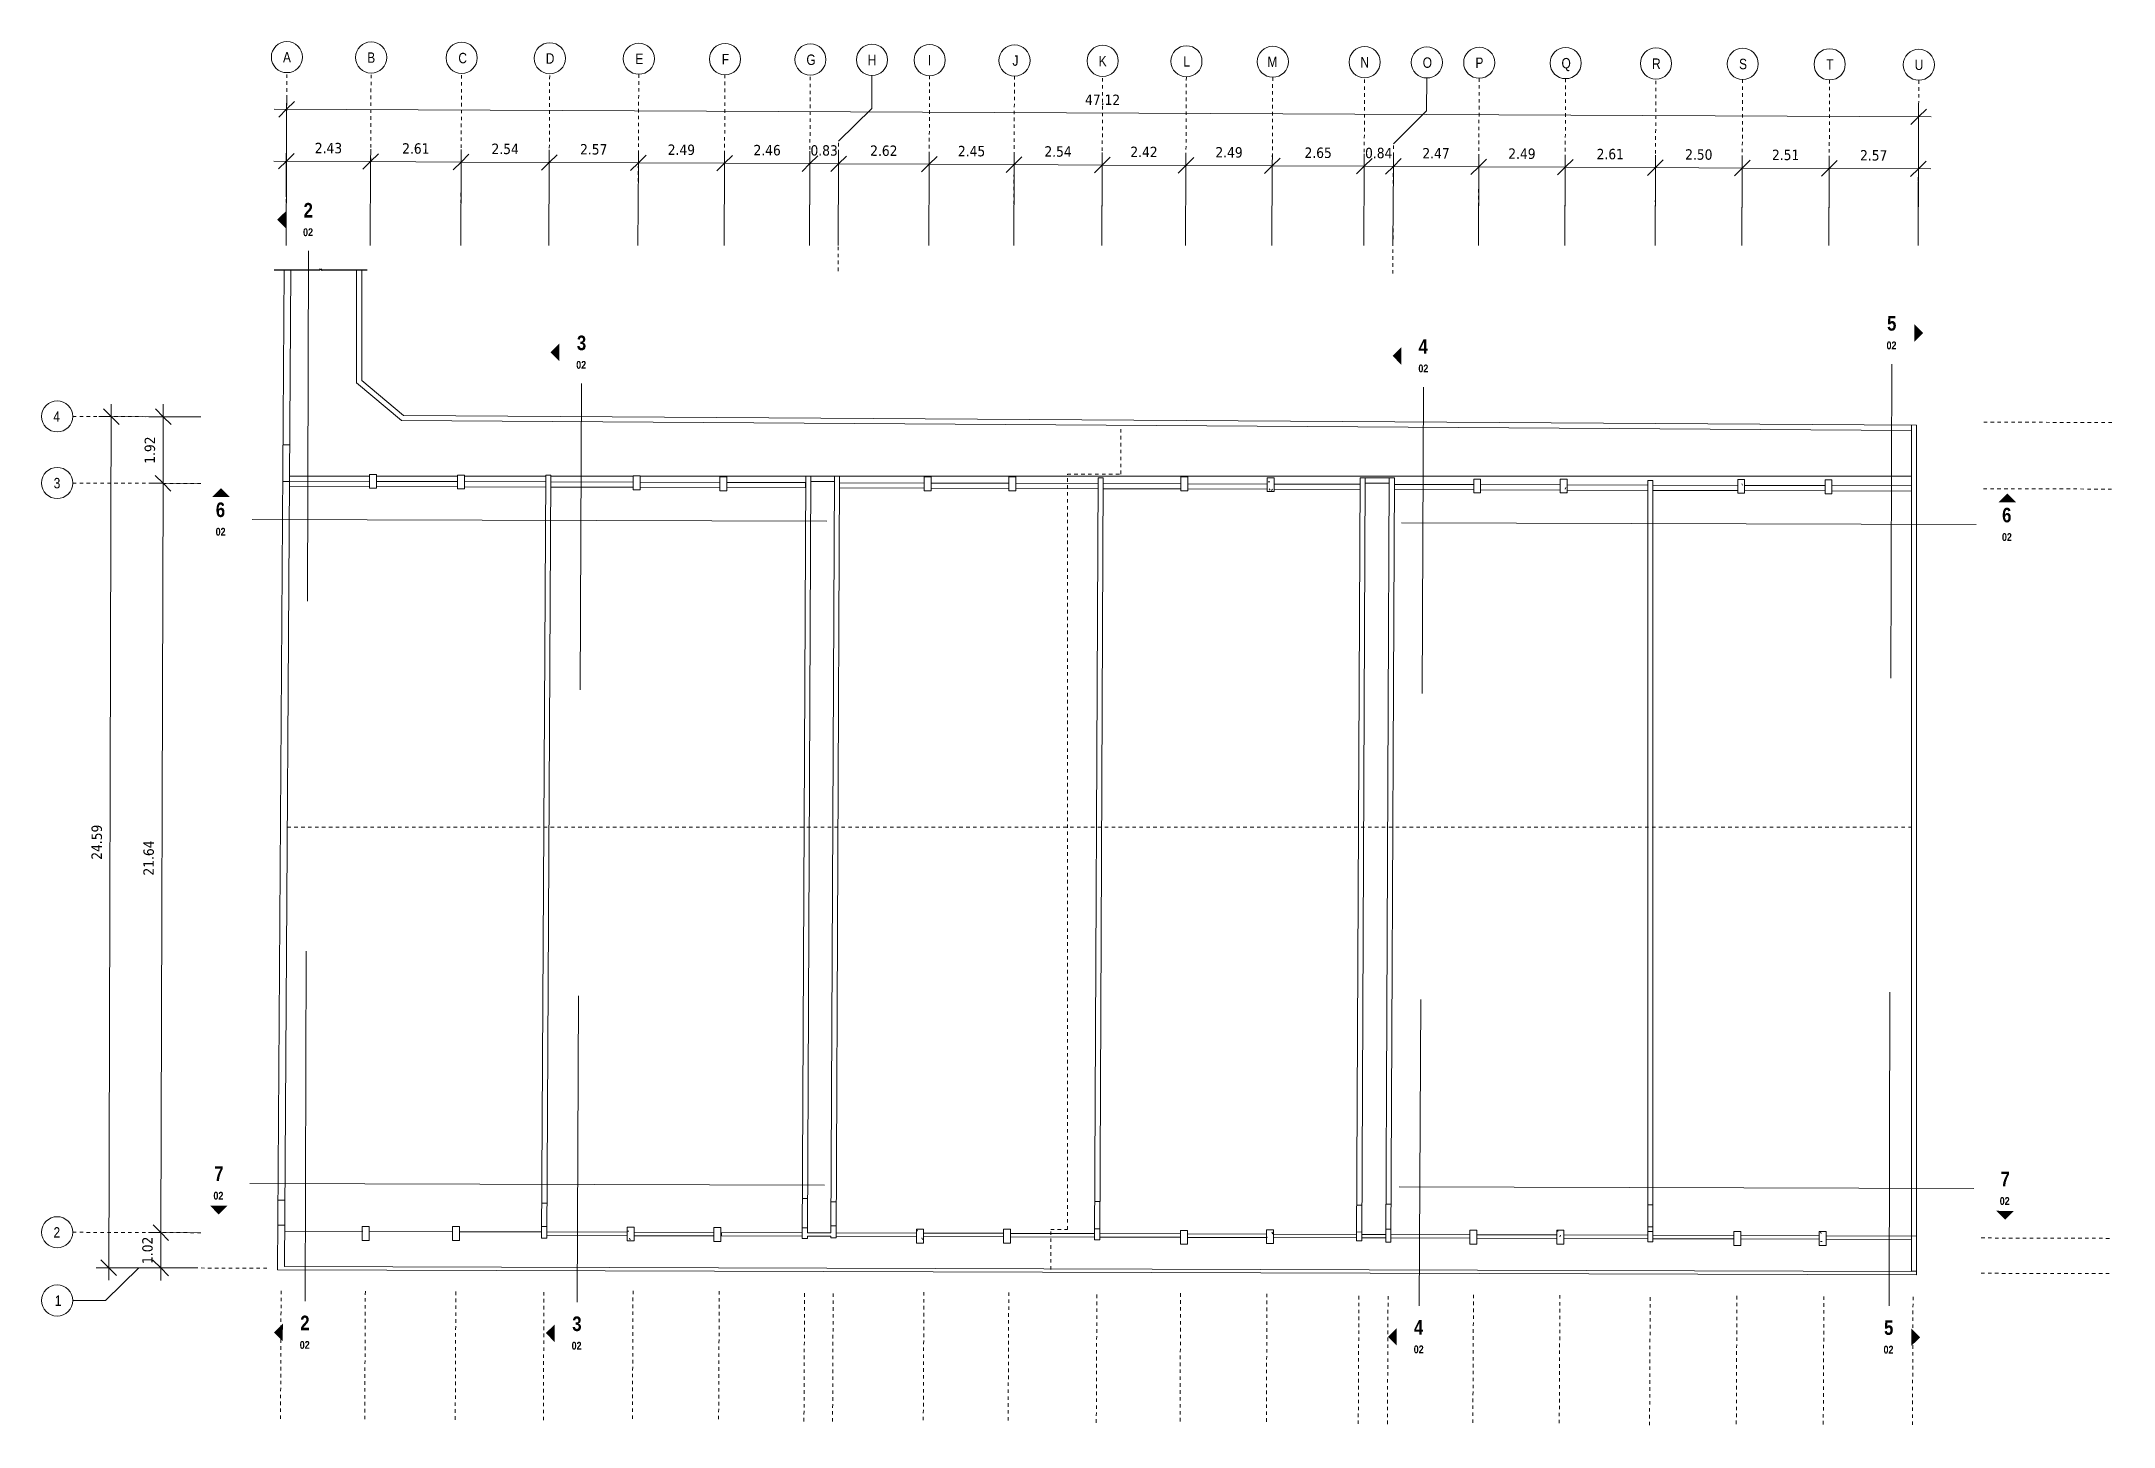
# Model space of a CAD drawing. Header units: metres. Extents: x -223 to 290, y -76 to 118.
# Drawn here: x -222.7 to -162.9, y 77.6 to 117.6 of the extents above; entities that cross this region are included whole.
import ezdxf

# ---------------------------------------------------------------- set-up
doc = ezdxf.new("R2010")
doc.units = ezdxf.units.M
doc.linetypes.add('Demolished', pattern=[0.0048, 0.0032, -0.0016])
doc.linetypes.add('Grid Line', pattern=[0.022225, 0.0127, -0.003175, 0.003175, -0.003175])
for name, color, linetype, lineweight in [('A-ANNO-DIMS', 7, 'Continuous', 9), ('A-ANNO-DIMS-150', 7, 'Continuous', 9), ('A-DETL-DEMO', 7, 'Demolished', 9), ('A-DETL-GENF', 7, 'Continuous', 9), ('A-DETL-MEDM', 7, 'Continuous', 25), ('A-FLOR', 7, 'Continuous', 9), ('A-WALL', 7, 'Continuous', 9), ('G-ANNO-SYMB', 7, 'Continuous', 9), ('S-COLS', 7, 'Continuous', 9), ('S-GRID', 7, 'Continuous', 9), ('S-GRID-IDEN', 7, 'Continuous', 9)]:
    doc.layers.add(name, color=color, linetype=linetype, lineweight=lineweight)
doc.styles.add('Saira Condensed', font='SairaCondensed-Regular.ttf', dxfattribs={"height": 0.3})
doc.styles.add('Saira Condensed_B', font='', dxfattribs={"height": 0.225})
doc.styles.add('Saira Condensed_B_1', font='', dxfattribs={"height": 0.42})
doc.styles.add('Tahoma', font='tahoma.ttf', dxfattribs={"height": 0.3})
doc.styles.get('Saira Condensed_B').set_extended_font_data('Saira Condensed', bold=True)
doc.styles.get('Saira Condensed_B_1').set_extended_font_data('Saira Condensed', bold=True)
doc.dimstyles.new('R_Tahoma_2_0', dxfattribs={"dimscale": 0.3048, "dimtxt": 0.313206, "dimasz": 1.476378, "dimexe": 1.181102, "dimexo": 0.738189, "dimgap": 0.492126, "dimtad": 1, "dimrnd": 0.01, "dimzin": 0, "dimdsep": 46, "dimtxsty": 'Tahoma', "dimblk1": 'OBLIQUE', "dimblk2": 'OBLIQUE', "dimsah": 1, "dimcen": 0.09, "dimdle": 1.181102, "dimazin": 2, "dimtfac": 1, "dimtdec": 4, "dimtix": 1, "dimtmove": 0, "dimatfit": 3, "dimfxl": 1, "dimtvp": 1, "dimtolj": 1, "dimtzin": 0, "dimarcsym": 2})
pattern_1 = [(0, (0, 0), (1.219, 0.3048), [0.05029, -0.86411, 0.05029, -0.86411, -4.877]), (0, (0, 0), (1.219, 0.3048), [-1.829, 0.05029, -1.779, 0.05029, -0.86411, -2.134]), (0, (0, 0), (1.219, 0.3048), [-4.572, 0.05029, -0.55931, 0.05029, -1.474]), (120, (0.4572, 0.1524), (-0.87346454, 0.90328497), [0.05029, -0.86411, 0.05029, -0.86411, -4.877]), (120, (0.4572, 0.1524), (-0.87346454, 0.90328497), [-1.829, 0.05029, -1.779, 0.05029, -0.86411, -2.134]), (120, (0.4572, 0.1524), (-0.87346454, 0.90328497), [-4.572, 0.05029, -0.55931, 0.05029, -1.474]), (240, (0.6096, 0.762), (-0.34553546, -1.20808497), [0.05029, -0.86411, 0.05029, -0.86411, -4.877]), (240, (0.6096, 0.762), (-0.34553546, -1.20808497), [-1.829, 0.05029, -1.779, 0.05029, -0.86411, -2.134]), (240, (0.6096, 0.762), (-0.34553546, -1.20808497), [-4.572, 0.05029, -0.55931, 0.05029, -1.474])]

msp = doc.modelspace()

# ---------------------------------------------------------------- texts
at = {"layer": 'G-ANNO-SYMB', "color": 8, "true_color": 0x808080, "char_height": 0.225, "width": 0.37278, "attachment_point": 1, "style": 'Saira Condensed_B', "bg_fill": 3, "box_fill_scale": 1.25, "bg_fill_color": 256, "bg_fill_true_color": 13158600, "bg_fill_transparency": 0}
for insert in [(-215.175, 112.176), (-169.458, 108.907), (-207.289, 108.344), (-182.975, 108.24), (-217.699, 103.523), (-166.127, 103.37), (-215.271, 80.034), (-207.422, 80.011), (-183.109, 79.906), (-169.545, 79.898)]:
    msp.add_mtext('02', dxfattribs=dict(at, insert=insert))
at = {"layer": 'S-GRID-IDEN', "color": 253, "true_color": 0xaaaaaa, "char_height": 0.3, "attachment_point": 1, "style": 'Saira Condensed'}
for s, insert, width in [('A', (-215.755, 117.268), 0.26456), ('B', (-213.323, 117.256), 0.26456), ('C', (-210.691, 117.244), 0.21646), ('D', (-208.167, 117.232), 0.26456), ('E', (-205.581, 117.222), 0.22848), ('F', (-203.087, 117.211), 0.21646), ('G', (-200.643, 117.196), 0.26456), ('H', (-198.873, 117.188), 0.28861), ('I', (-197.139, 117.183), 0.12025), ('J', (-194.694, 117.171), 0.13228), ('K', (-192.203, 117.157), 0.26456), ('L', (-189.762, 117.148), 0.20443), ('M', (-187.333, 117.136), 0.36076), ('N', (-184.648, 117.121), 0.28861), ('O', (-182.849, 117.113), 0.27658), ('P', (-181.327, 117.108), 0.25253), ('Q', (-178.842, 117.096), 0.27658), ('R', (-176.228, 117.082), 0.26456), ('S', (-173.716, 117.072), 0.24051), ('T', (-171.199, 117.061), 0.22848), ('U', (-168.645, 117.049), 0.27658), ('4', (-222.385, 106.889), 0.25253), ('3', (-222.375, 104.965), 0.22848), ('2', (-222.38, 83.322), 0.24051), ('1', (-222.343, 81.35), 0.1443)]:
    msp.add_mtext(s, dxfattribs=dict(at, insert=insert, width=width))

# ---------------------------------------------------------------- blocks, each defined once
blk = doc.blocks.new('Break Line - Break Line-1669450-Nivel Top-Piscinas')
at = {"layer": 'A-DETL-MEDM'}
for p, q in [((-1.358, 0), (-0.038, 0)), ((-0.038, 0), (-0.019, 0.025)), ((-0.019, 0.025), (0.019, -0.025)), ((0.019, -0.025), (0.038, 0)), ((0.038, 0), (1.325, 0))]:
    blk.add_line(p, q, dxfattribs=at)
blk = doc.blocks.new('Grid - 3mm-1144979-Nivel Top-Piscinas')
at = {"layer": 'S-GRID-IDEN', "color": 253, "true_color": 0xaaaaaa}
blk.add_circle((0, 0), 0.003, dxfattribs=at)
blk = doc.blocks.new('Section - Símbolo_Detalle_Plano-1146154-Nivel Top-Piscinas')
at = {"layer": 'G-ANNO-SYMB', "true_color": 0x808080}
blk.add_hatch(color=8, dxfattribs=at).paths.add_polyline_path([(-0.0043, 0.0043), (-0.0077, 0.0043), (-0.006, 0.006)])
blk = doc.blocks.new('DIMBLOCK1-Nivel Top-Piscinas')
at = {"layer": 'A-ANNO-DIMS-150'}
for p, q in [((-215.656, 114.115), (-215.654, 114.475)), ((-213.224, 114.104), (-213.222, 114.464)), ((-216.016, 114.117), (-213.224, 114.104)), ((-215.656, 114.115), (-215.667, 111.679)), ((-213.224, 114.104), (-213.235, 111.679))]:
    blk.add_line(p, q, dxfattribs=at)
at = {"layer": 'A-ANNO-DIMS-150', "lineweight": 35}
for p, q in [((-215.656, 114.115), (-215.43, 114.339)), ((-213.224, 114.104), (-212.998, 114.328)), ((-215.656, 114.115), (-215.882, 113.891)), ((-213.224, 114.104), (-213.45, 113.88))]:
    blk.add_line(p, q, dxfattribs=at)
at = {"layer": 'A-ANNO-DIMS-150', "color": 0, "insert": (-214.835, 114.646), "char_height": 0.3, "width": 0.95453, "attachment_point": 1, "rotation": 359.7305, "line_spacing_factor": 0.994306, "style": 'Tahoma'}
blk.add_mtext('2.43', dxfattribs=at)
blk = doc.blocks.new('_Oblique')
at = {"color": 0, "linetype": 'ByBlock', "lineweight": -2}
blk.add_line((-0.5, -0.5), (0.5, 0.5), dxfattribs=at)
blk = doc.blocks.new('DIMBLOCK2-Nivel Top-Piscinas')
at = {"layer": 'A-ANNO-DIMS-150'}
for p, q in [((-213.224, 114.104), (-213.222, 114.464)), ((-210.611, 114.091), (-210.609, 114.451)), ((-213.224, 114.104), (-213.235, 111.679)), ((-213.224, 114.104), (-210.611, 114.091)), ((-210.611, 114.091), (-210.622, 111.679))]:
    blk.add_line(p, q, dxfattribs=at)
at = {"layer": 'A-ANNO-DIMS-150', "lineweight": 35}
for p, q in [((-213.224, 114.104), (-212.998, 114.328)), ((-210.611, 114.091), (-210.385, 114.315)), ((-213.224, 114.104), (-213.45, 113.88)), ((-210.611, 114.091), (-210.837, 113.867))]:
    blk.add_line(p, q, dxfattribs=at)
at = {"layer": 'A-ANNO-DIMS-150', "color": 0, "insert": (-212.313, 114.634), "char_height": 0.3, "width": 0.95453, "attachment_point": 1, "rotation": 359.7305, "line_spacing_factor": 0.994306, "style": 'Tahoma'}
blk.add_mtext('2.61', dxfattribs=at)
blk = doc.blocks.new('DIMBLOCK3-Nivel Top-Piscinas')
at = {"layer": 'A-ANNO-DIMS-150'}
for p, q in [((-210.611, 114.091), (-210.609, 114.451)), ((-208.067, 114.079), (-208.066, 114.439)), ((-210.611, 114.091), (-210.622, 111.679)), ((-210.611, 114.091), (-208.067, 114.079)), ((-208.067, 114.079), (-208.079, 111.679))]:
    blk.add_line(p, q, dxfattribs=at)
at = {"layer": 'A-ANNO-DIMS-150', "lineweight": 35}
for p, q in [((-210.611, 114.091), (-210.385, 114.315)), ((-208.067, 114.079), (-207.841, 114.303)), ((-210.611, 114.091), (-210.837, 113.867)), ((-208.067, 114.079), (-208.293, 113.855))]:
    blk.add_line(p, q, dxfattribs=at)
at = {"layer": 'A-ANNO-DIMS-150', "color": 0, "insert": (-209.734, 114.622), "char_height": 0.3, "width": 0.95453, "attachment_point": 1, "rotation": 359.7305, "line_spacing_factor": 0.994306, "style": 'Tahoma'}
blk.add_mtext('2.54', dxfattribs=at)
blk = doc.blocks.new('DIMBLOCK4-Nivel Top-Piscinas')
at = {"layer": 'A-ANNO-DIMS-150'}
for p, q in [((-208.067, 114.079), (-208.066, 114.439)), ((-205.495, 114.067), (-205.494, 114.427)), ((-208.067, 114.079), (-208.079, 111.679)), ((-208.067, 114.079), (-205.495, 114.067)), ((-205.495, 114.067), (-205.507, 111.679))]:
    blk.add_line(p, q, dxfattribs=at)
at = {"layer": 'A-ANNO-DIMS-150', "lineweight": 35}
for p, q in [((-208.067, 114.079), (-207.841, 114.303)), ((-205.495, 114.067), (-205.269, 114.291)), ((-208.067, 114.079), (-208.293, 113.855)), ((-205.495, 114.067), (-205.722, 113.843))]:
    blk.add_line(p, q, dxfattribs=at)
at = {"layer": 'A-ANNO-DIMS-150', "color": 0, "insert": (-207.177, 114.61), "char_height": 0.3, "width": 0.95453, "attachment_point": 1, "rotation": 359.7305, "line_spacing_factor": 0.994306, "style": 'Tahoma'}
blk.add_mtext('2.57', dxfattribs=at)
blk = doc.blocks.new('DIMBLOCK5-Nivel Top-Piscinas')
at = {"layer": 'A-ANNO-DIMS-150'}
for p, q in [((-205.495, 114.067), (-205.494, 114.427)), ((-203.007, 114.056), (-203.005, 114.416)), ((-205.495, 114.067), (-205.507, 111.679)), ((-205.495, 114.067), (-203.007, 114.056)), ((-203.007, 114.056), (-203.018, 111.679))]:
    blk.add_line(p, q, dxfattribs=at)
at = {"layer": 'A-ANNO-DIMS-150', "lineweight": 35}
for p, q in [((-205.495, 114.067), (-205.269, 114.291)), ((-203.007, 114.056), (-202.781, 114.28)), ((-205.495, 114.067), (-205.722, 113.843)), ((-203.007, 114.056), (-203.233, 113.832))]:
    blk.add_line(p, q, dxfattribs=at)
at = {"layer": 'A-ANNO-DIMS-150', "color": 0, "insert": (-204.646, 114.598), "char_height": 0.3, "width": 0.95453, "attachment_point": 1, "rotation": 359.7305, "line_spacing_factor": 0.994306, "style": 'Tahoma'}
blk.add_mtext('2.49', dxfattribs=at)
blk = doc.blocks.new('DIMBLOCK6-Nivel Top-Piscinas')
at = {"layer": 'A-ANNO-DIMS-150'}
for p, q in [((-203.007, 114.056), (-203.005, 114.416)), ((-200.543, 114.044), (-200.541, 114.404)), ((-203.007, 114.056), (-203.018, 111.679)), ((-203.007, 114.056), (-200.543, 114.044)), ((-200.543, 114.044), (-200.554, 111.679))]:
    blk.add_line(p, q, dxfattribs=at)
at = {"layer": 'A-ANNO-DIMS-150', "lineweight": 35}
for p, q in [((-203.007, 114.056), (-202.781, 114.28)), ((-200.543, 114.044), (-200.317, 114.268)), ((-203.007, 114.056), (-203.233, 113.832)), ((-200.543, 114.044), (-200.769, 113.82))]:
    blk.add_line(p, q, dxfattribs=at)
at = {"layer": 'A-ANNO-DIMS-150', "color": 0, "insert": (-202.17, 114.586), "char_height": 0.3, "width": 0.95453, "attachment_point": 1, "rotation": 359.7305, "line_spacing_factor": 0.994306, "style": 'Tahoma'}
blk.add_mtext('2.46', dxfattribs=at)
blk = doc.blocks.new('DIMBLOCK7-Nivel Top-Piscinas')
at = {"layer": 'A-ANNO-DIMS-150'}
for p, q in [((-200.543, 114.044), (-200.541, 114.404)), ((-199.716, 114.04), (-199.715, 114.4)), ((-200.543, 114.044), (-200.554, 111.679)), ((-200.543, 114.044), (-199.716, 114.04)), ((-199.716, 114.04), (-199.728, 111.679))]:
    blk.add_line(p, q, dxfattribs=at)
at = {"layer": 'A-ANNO-DIMS-150', "lineweight": 35}
for p, q in [((-200.543, 114.044), (-200.317, 114.268)), ((-200.543, 114.044), (-200.769, 113.82)), ((-199.716, 114.04), (-199.942, 113.816)), ((-199.716, 114.04), (-199.49, 114.264))]:
    blk.add_line(p, q, dxfattribs=at)
at = {"layer": 'A-ANNO-DIMS-150', "color": 0, "insert": (-200.525, 114.578), "char_height": 0.3, "width": 0.95453, "attachment_point": 1, "rotation": 359.7305, "line_spacing_factor": 0.994306, "style": 'Tahoma'}
blk.add_mtext('0.83', dxfattribs=at)
blk = doc.blocks.new('DIMBLOCK8-Nivel Top-Piscinas')
at = {"layer": 'A-ANNO-DIMS-150'}
for p, q in [((-199.716, 114.04), (-199.715, 114.4)), ((-197.098, 114.028), (-197.096, 114.388)), ((-199.716, 114.04), (-199.728, 111.679)), ((-199.716, 114.04), (-197.098, 114.028)), ((-197.098, 114.028), (-197.109, 111.679))]:
    blk.add_line(p, q, dxfattribs=at)
at = {"layer": 'A-ANNO-DIMS-150', "lineweight": 35}
for p, q in [((-199.716, 114.04), (-199.942, 113.816)), ((-199.716, 114.04), (-199.49, 114.264)), ((-197.098, 114.028), (-197.324, 113.804)), ((-197.098, 114.028), (-196.872, 114.252))]:
    blk.add_line(p, q, dxfattribs=at)
at = {"layer": 'A-ANNO-DIMS-150', "color": 0, "insert": (-198.802, 114.57), "char_height": 0.3, "width": 0.95453, "attachment_point": 1, "rotation": 359.7305, "line_spacing_factor": 0.994306, "style": 'Tahoma'}
blk.add_mtext('2.62', dxfattribs=at)
blk = doc.blocks.new('DIMBLOCK9-Nivel Top-Piscinas')
at = {"layer": 'A-ANNO-DIMS-150'}
for p, q in [((-197.098, 114.028), (-197.096, 114.388)), ((-194.648, 114.016), (-194.647, 114.376)), ((-197.098, 114.028), (-197.109, 111.679)), ((-197.098, 114.028), (-194.648, 114.016)), ((-194.648, 114.016), (-194.659, 111.679))]:
    blk.add_line(p, q, dxfattribs=at)
at = {"layer": 'A-ANNO-DIMS-150', "lineweight": 35}
for p, q in [((-197.098, 114.028), (-197.324, 113.804)), ((-197.098, 114.028), (-196.872, 114.252)), ((-194.648, 114.016), (-194.874, 113.792)), ((-194.648, 114.016), (-194.422, 114.24))]:
    blk.add_line(p, q, dxfattribs=at)
at = {"layer": 'A-ANNO-DIMS-150', "color": 0, "insert": (-196.268, 114.558), "char_height": 0.3, "width": 0.95453, "attachment_point": 1, "rotation": 359.7305, "line_spacing_factor": 0.994306, "style": 'Tahoma'}
blk.add_mtext('2.45', dxfattribs=at)
blk = doc.blocks.new('DIMBLOCK10-Nivel Top-Piscinas')
at = {"layer": 'A-ANNO-DIMS-150'}
for p, q in [((-194.648, 114.016), (-194.647, 114.376)), ((-192.103, 114.004), (-192.102, 114.364)), ((-194.648, 114.016), (-194.659, 111.679)), ((-194.648, 114.016), (-192.103, 114.004)), ((-192.103, 114.004), (-192.114, 111.679))]:
    blk.add_line(p, q, dxfattribs=at)
at = {"layer": 'A-ANNO-DIMS-150', "lineweight": 35}
for p, q in [((-194.648, 114.016), (-194.874, 113.792)), ((-194.648, 114.016), (-194.422, 114.24)), ((-192.103, 114.004), (-192.329, 113.78)), ((-192.103, 114.004), (-191.877, 114.228))]:
    blk.add_line(p, q, dxfattribs=at)
at = {"layer": 'A-ANNO-DIMS-150', "color": 0, "insert": (-193.771, 114.547), "char_height": 0.3, "width": 0.95453, "attachment_point": 1, "rotation": 359.7305, "line_spacing_factor": 0.994306, "style": 'Tahoma'}
blk.add_mtext('2.54', dxfattribs=at)
blk = doc.blocks.new('DIMBLOCK11-Nivel Top-Piscinas')
at = {"layer": 'A-ANNO-DIMS-150'}
for p, q in [((-192.103, 114.004), (-192.102, 114.364)), ((-189.686, 113.993), (-189.685, 114.353)), ((-192.103, 114.004), (-192.114, 111.679)), ((-192.103, 114.004), (-189.686, 113.993)), ((-189.686, 113.993), (-189.697, 111.679))]:
    blk.add_line(p, q, dxfattribs=at)
at = {"layer": 'A-ANNO-DIMS-150', "lineweight": 35}
for p, q in [((-192.103, 114.004), (-192.329, 113.78)), ((-192.103, 114.004), (-191.877, 114.228)), ((-189.686, 113.993), (-189.913, 113.769)), ((-189.686, 113.993), (-189.46, 114.217))]:
    blk.add_line(p, q, dxfattribs=at)
at = {"layer": 'A-ANNO-DIMS-150', "color": 0, "insert": (-191.29, 114.535), "char_height": 0.3, "width": 0.95453, "attachment_point": 1, "rotation": 359.7305, "line_spacing_factor": 0.994306, "style": 'Tahoma'}
blk.add_mtext('2.42', dxfattribs=at)
blk = doc.blocks.new('DIMBLOCK12-Nivel Top-Piscinas')
at = {"layer": 'A-ANNO-DIMS-150'}
for p, q in [((-189.686, 113.993), (-189.685, 114.353)), ((-187.193, 113.981), (-187.191, 114.341)), ((-189.686, 113.993), (-189.697, 111.679)), ((-189.686, 113.993), (-187.193, 113.981)), ((-187.193, 113.981), (-187.204, 111.679))]:
    blk.add_line(p, q, dxfattribs=at)
at = {"layer": 'A-ANNO-DIMS-150', "lineweight": 35}
for p, q in [((-189.686, 113.993), (-189.913, 113.769)), ((-189.686, 113.993), (-189.46, 114.217)), ((-187.193, 113.981), (-187.419, 113.757)), ((-187.193, 113.981), (-186.967, 114.205))]:
    blk.add_line(p, q, dxfattribs=at)
at = {"layer": 'A-ANNO-DIMS-150', "color": 0, "insert": (-188.835, 114.523), "char_height": 0.3, "width": 0.95453, "attachment_point": 1, "rotation": 359.7305, "line_spacing_factor": 0.994306, "style": 'Tahoma'}
blk.add_mtext('2.49', dxfattribs=at)
blk = doc.blocks.new('DIMBLOCK13-Nivel Top-Piscinas')
at = {"layer": 'A-ANNO-DIMS-150'}
for p, q in [((-187.193, 113.981), (-187.191, 114.341)), ((-184.539, 113.969), (-184.538, 114.329)), ((-187.193, 113.981), (-187.204, 111.679)), ((-187.193, 113.981), (-184.539, 113.969)), ((-184.539, 113.969), (-184.55, 111.679))]:
    blk.add_line(p, q, dxfattribs=at)
at = {"layer": 'A-ANNO-DIMS-150', "lineweight": 35}
for p, q in [((-187.193, 113.981), (-187.419, 113.757)), ((-187.193, 113.981), (-186.967, 114.205)), ((-184.539, 113.969), (-184.765, 113.745)), ((-184.539, 113.969), (-184.313, 114.193))]:
    blk.add_line(p, q, dxfattribs=at)
at = {"layer": 'A-ANNO-DIMS-150', "color": 0, "insert": (-186.261, 114.511), "char_height": 0.3, "width": 0.95453, "attachment_point": 1, "rotation": 359.7305, "line_spacing_factor": 0.994306, "style": 'Tahoma'}
blk.add_mtext('2.65', dxfattribs=at)
blk = doc.blocks.new('DIMBLOCK14-Nivel Top-Piscinas')
at = {"layer": 'A-ANNO-DIMS-150'}
for p, q in [((-184.539, 113.969), (-184.538, 114.329)), ((-183.697, 113.965), (-183.695, 114.325)), ((-184.539, 113.969), (-184.55, 111.679)), ((-184.539, 113.969), (-183.697, 113.965)), ((-183.697, 113.965), (-183.708, 111.679))]:
    blk.add_line(p, q, dxfattribs=at)
at = {"layer": 'A-ANNO-DIMS-150', "lineweight": 35}
for p, q in [((-184.539, 113.969), (-184.765, 113.745)), ((-184.539, 113.969), (-184.313, 114.193)), ((-183.697, 113.965), (-183.923, 113.741)), ((-183.697, 113.965), (-183.471, 114.189))]:
    blk.add_line(p, q, dxfattribs=at)
at = {"layer": 'A-ANNO-DIMS-150', "color": 0, "insert": (-184.513, 114.503), "char_height": 0.3, "width": 0.95453, "attachment_point": 1, "rotation": 359.7305, "line_spacing_factor": 0.994306, "style": 'Tahoma'}
blk.add_mtext('0.84', dxfattribs=at)
blk = doc.blocks.new('DIMBLOCK15-Nivel Top-Piscinas')
at = {"layer": 'A-ANNO-DIMS-150'}
for p, q in [((-183.697, 113.965), (-183.695, 114.325)), ((-181.231, 113.953), (-181.229, 114.313)), ((-183.697, 113.965), (-183.708, 111.679)), ((-183.697, 113.965), (-181.231, 113.953)), ((-181.231, 113.953), (-181.242, 111.679))]:
    blk.add_line(p, q, dxfattribs=at)
at = {"layer": 'A-ANNO-DIMS-150', "lineweight": 35}
for p, q in [((-183.697, 113.965), (-183.923, 113.741)), ((-183.697, 113.965), (-183.471, 114.189)), ((-181.231, 113.953), (-181.457, 113.729)), ((-181.231, 113.953), (-181.005, 114.177))]:
    blk.add_line(p, q, dxfattribs=at)
at = {"layer": 'A-ANNO-DIMS-150', "color": 0, "insert": (-182.859, 114.495), "char_height": 0.3, "width": 0.95453, "attachment_point": 1, "rotation": 359.7305, "line_spacing_factor": 0.994306, "style": 'Tahoma'}
blk.add_mtext('2.47', dxfattribs=at)
blk = doc.blocks.new('DIMBLOCK16-Nivel Top-Piscinas')
at = {"layer": 'A-ANNO-DIMS-150'}
for p, q in [((-181.231, 113.953), (-181.229, 114.313)), ((-178.736, 113.941), (-178.734, 114.301)), ((-181.231, 113.953), (-181.242, 111.679)), ((-181.231, 113.953), (-178.736, 113.941)), ((-178.736, 113.941), (-178.747, 111.679))]:
    blk.add_line(p, q, dxfattribs=at)
at = {"layer": 'A-ANNO-DIMS-150', "lineweight": 35}
for p, q in [((-181.231, 113.953), (-181.457, 113.729)), ((-181.231, 113.953), (-181.005, 114.177)), ((-178.736, 113.941), (-178.962, 113.717)), ((-178.736, 113.941), (-178.51, 114.165))]:
    blk.add_line(p, q, dxfattribs=at)
at = {"layer": 'A-ANNO-DIMS-150', "color": 0, "insert": (-180.379, 114.484), "char_height": 0.3, "width": 0.95453, "attachment_point": 1, "rotation": 359.7305, "line_spacing_factor": 0.994306, "style": 'Tahoma'}
blk.add_mtext('2.49', dxfattribs=at)
blk = doc.blocks.new('DIMBLOCK17-Nivel Top-Piscinas')
at = {"layer": 'A-ANNO-DIMS-150'}
for p, q in [((-178.736, 113.941), (-178.734, 114.301)), ((-176.129, 113.929), (-176.127, 114.289)), ((-178.736, 113.941), (-178.747, 111.679)), ((-178.736, 113.941), (-176.129, 113.929)), ((-176.129, 113.929), (-176.139, 111.679))]:
    blk.add_line(p, q, dxfattribs=at)
at = {"layer": 'A-ANNO-DIMS-150', "lineweight": 35}
for p, q in [((-178.736, 113.941), (-178.962, 113.717)), ((-178.736, 113.941), (-178.51, 114.165)), ((-176.129, 113.929), (-176.355, 113.705)), ((-176.129, 113.929), (-175.903, 114.153))]:
    blk.add_line(p, q, dxfattribs=at)
at = {"layer": 'A-ANNO-DIMS-150', "color": 0, "insert": (-177.828, 114.472), "char_height": 0.3, "width": 0.95453, "attachment_point": 1, "rotation": 359.7305, "line_spacing_factor": 0.994306, "style": 'Tahoma'}
blk.add_mtext('2.61', dxfattribs=at)
blk = doc.blocks.new('DIMBLOCK18-Nivel Top-Piscinas')
at = {"layer": 'A-ANNO-DIMS-150'}
for p, q in [((-176.129, 113.929), (-176.127, 114.289)), ((-173.625, 113.917), (-173.624, 114.277)), ((-176.129, 113.929), (-176.139, 111.679)), ((-176.129, 113.929), (-173.625, 113.917)), ((-173.625, 113.917), (-173.636, 111.679))]:
    blk.add_line(p, q, dxfattribs=at)
at = {"layer": 'A-ANNO-DIMS-150', "lineweight": 35}
for p, q in [((-176.129, 113.929), (-176.355, 113.705)), ((-176.129, 113.929), (-175.903, 114.153)), ((-173.625, 113.917), (-173.851, 113.693)), ((-173.625, 113.917), (-173.399, 114.141))]:
    blk.add_line(p, q, dxfattribs=at)
at = {"layer": 'A-ANNO-DIMS-150', "color": 0, "insert": (-175.272, 114.46), "char_height": 0.3, "width": 0.95453, "attachment_point": 1, "rotation": 359.7305, "line_spacing_factor": 0.994306, "style": 'Tahoma'}
blk.add_mtext('2.50', dxfattribs=at)
blk = doc.blocks.new('DIMBLOCK19-Nivel Top-Piscinas')
at = {"layer": 'A-ANNO-DIMS-150'}
for p, q in [((-173.625, 113.917), (-173.624, 114.277)), ((-171.114, 113.906), (-171.112, 114.266)), ((-173.625, 113.917), (-173.636, 111.679)), ((-173.625, 113.917), (-171.114, 113.906)), ((-171.114, 113.906), (-171.124, 111.679))]:
    blk.add_line(p, q, dxfattribs=at)
at = {"layer": 'A-ANNO-DIMS-150', "lineweight": 35}
for p, q in [((-173.625, 113.917), (-173.851, 113.693)), ((-173.625, 113.917), (-173.399, 114.141)), ((-171.114, 113.906), (-171.34, 113.682)), ((-171.114, 113.906), (-170.888, 114.13))]:
    blk.add_line(p, q, dxfattribs=at)
at = {"layer": 'A-ANNO-DIMS-150', "color": 0, "insert": (-172.765, 114.448), "char_height": 0.3, "width": 0.95453, "attachment_point": 1, "rotation": 359.7305, "line_spacing_factor": 0.994306, "style": 'Tahoma'}
blk.add_mtext('2.51', dxfattribs=at)
blk = doc.blocks.new('DIMBLOCK20-Nivel Top-Piscinas')
at = {"layer": 'A-ANNO-DIMS-150'}
for p, q in [((-171.114, 113.906), (-171.112, 114.266)), ((-171.114, 113.906), (-171.124, 111.679)), ((-171.114, 113.906), (-168.18, 113.892)), ((-168.54, 113.893), (-168.55, 111.679)), ((-168.54, 113.893), (-168.538, 114.253))]:
    blk.add_line(p, q, dxfattribs=at)
at = {"layer": 'A-ANNO-DIMS-150', "lineweight": 35}
for p, q in [((-171.114, 113.906), (-171.34, 113.682)), ((-171.114, 113.906), (-170.888, 114.13)), ((-168.54, 113.893), (-168.766, 113.67)), ((-168.54, 113.893), (-168.314, 114.117))]:
    blk.add_line(p, q, dxfattribs=at)
at = {"layer": 'A-ANNO-DIMS-150', "color": 0, "insert": (-170.222, 114.436), "char_height": 0.3, "width": 0.95453, "attachment_point": 1, "rotation": 359.7305, "line_spacing_factor": 0.994306, "style": 'Tahoma'}
blk.add_mtext('2.57', dxfattribs=at)
blk = doc.blocks.new('DIMBLOCK21-Nivel Top-Piscinas')
at = {"layer": 'A-ANNO-DIMS-150'}
for p, q in [((-219.211, 107.094), (-219.218, 104.81)), ((-219.212, 106.734), (-219.572, 106.735)), ((-219.212, 106.734), (-218.21, 106.731)), ((-219.218, 104.81), (-219.578, 104.811)), ((-219.218, 104.81), (-218.21, 104.807))]:
    blk.add_line(p, q, dxfattribs=at)
at = {"layer": 'A-ANNO-DIMS-150', "lineweight": 35}
for p, q in [((-219.212, 106.734), (-219.437, 106.959)), ((-219.212, 106.734), (-218.988, 106.508)), ((-219.218, 104.81), (-219.442, 105.035)), ((-219.218, 104.81), (-218.994, 104.584))]:
    blk.add_line(p, q, dxfattribs=at)
at = {"layer": 'A-ANNO-DIMS-150', "color": 0, "insert": (-219.751, 105.375), "char_height": 0.3, "width": 0.95453, "attachment_point": 1, "rotation": 89.82989, "line_spacing_factor": 0.994306, "style": 'Tahoma'}
blk.add_mtext('1.92', dxfattribs=at)
blk = doc.blocks.new('DIMBLOCK22-Nivel Top-Piscinas')
at = {"layer": 'A-ANNO-DIMS-150'}
for p, q in [((-219.218, 104.81), (-219.578, 104.811)), ((-219.218, 104.81), (-219.282, 83.167)), ((-219.218, 104.81), (-218.21, 104.807)), ((-219.282, 83.167), (-219.642, 83.168)), ((-219.282, 83.167), (-218.21, 83.164))]:
    blk.add_line(p, q, dxfattribs=at)
at = {"layer": 'A-ANNO-DIMS-150', "lineweight": 35}
for p, q in [((-219.218, 104.81), (-219.442, 105.035)), ((-219.218, 104.81), (-218.994, 104.584)), ((-219.282, 83.167), (-219.507, 83.393)), ((-219.282, 83.167), (-219.058, 82.941))]:
    blk.add_line(p, q, dxfattribs=at)
at = {"layer": 'A-ANNO-DIMS-150', "color": 0, "insert": (-219.786, 93.48), "char_height": 0.3, "width": 1.223, "attachment_point": 1, "rotation": 89.82989, "line_spacing_factor": 0.994306, "style": 'Tahoma'}
blk.add_mtext('21.64', dxfattribs=at)
blk = doc.blocks.new('DIMBLOCK23-Nivel Top-Piscinas')
at = {"layer": 'A-ANNO-DIMS-150'}
for p, q in [((-219.282, 83.167), (-219.642, 83.168)), ((-219.282, 83.167), (-219.286, 81.787)), ((-219.282, 83.167), (-218.21, 83.164)), ((-219.285, 82.147), (-219.645, 82.148)), ((-219.285, 82.147), (-218.21, 82.144))]:
    blk.add_line(p, q, dxfattribs=at)
at = {"layer": 'A-ANNO-DIMS-150', "lineweight": 35}
for p, q in [((-219.282, 83.167), (-219.507, 83.393)), ((-219.282, 83.167), (-219.058, 82.941)), ((-219.285, 82.147), (-219.51, 82.373)), ((-219.285, 82.147), (-219.061, 81.922))]:
    blk.add_line(p, q, dxfattribs=at)
at = {"layer": 'A-ANNO-DIMS-150', "color": 0, "insert": (-219.82, 82.261), "char_height": 0.3, "width": 0.95453, "attachment_point": 1, "rotation": 89.82989, "line_spacing_factor": 0.994306, "style": 'Tahoma'}
blk.add_mtext('1.02', dxfattribs=at)
blk = doc.blocks.new('DIMBLOCK24-Nivel Top-Piscinas')
at = {"layer": 'A-ANNO-DIMS-150'}
for p, q in [((-216.009, 115.617), (-168.173, 115.392)), ((-215.649, 115.615), (-215.66, 113.09)), ((-215.649, 115.615), (-215.647, 115.975)), ((-168.533, 115.393), (-168.531, 115.753)), ((-168.533, 115.393), (-168.55, 111.679))]:
    blk.add_line(p, q, dxfattribs=at)
at = {"layer": 'A-ANNO-DIMS-150', "lineweight": 35}
for p, q in [((-215.649, 115.615), (-215.875, 115.391)), ((-215.649, 115.615), (-215.422, 115.839)), ((-168.533, 115.393), (-168.307, 115.617)), ((-168.533, 115.393), (-168.759, 115.17))]:
    blk.add_line(p, q, dxfattribs=at)
at = {"layer": 'A-ANNO-DIMS-150', "color": 0, "insert": (-192.598, 116.041), "char_height": 0.3, "width": 1.223, "attachment_point": 1, "rotation": 359.7305, "line_spacing_factor": 0.994306, "style": 'Tahoma'}
blk.add_mtext('47.12', dxfattribs=at)
blk = doc.blocks.new('DIMBLOCK25-Nivel Top-Piscinas')
at = {"layer": 'A-ANNO-DIMS-150'}
for p, q in [((-220.711, 107.098), (-220.786, 81.792)), ((-220.712, 106.738), (-221.072, 106.739)), ((-220.712, 106.738), (-218.21, 106.731)), ((-220.785, 82.152), (-221.145, 82.153)), ((-220.785, 82.152), (-218.21, 82.144))]:
    blk.add_line(p, q, dxfattribs=at)
at = {"layer": 'A-ANNO-DIMS-150', "lineweight": 35}
for p, q in [((-220.712, 106.738), (-220.937, 106.964)), ((-220.712, 106.738), (-220.488, 106.512)), ((-220.785, 82.152), (-221.01, 82.377)), ((-220.785, 82.152), (-220.561, 81.926))]:
    blk.add_line(p, q, dxfattribs=at)
at = {"layer": 'A-ANNO-DIMS-150', "color": 0, "insert": (-221.285, 93.937), "char_height": 0.3, "width": 1.223, "attachment_point": 1, "rotation": 89.82989, "line_spacing_factor": 0.994306, "style": 'Tahoma'}
blk.add_mtext('24.59', dxfattribs=at)

# ---------------------------------------------------------------- dimensions: what is measured, and where the dimension line sits
at = {"layer": 'A-ANNO-DIMS'}
for base, p1, p2, angle, override, picture, middle in [((-210.611, 114.091), (-213.236, 111.454), (-210.623, 111.454), 359.7305, {"dimpost": '<>', "dimfxl": 2.612829}, 'DIMBLOCK2-Nivel Top-Piscinas', (-211.916, 114.404)), ((-208.067, 114.079), (-210.623, 111.454), (-208.08, 111.454), 359.7305, {"dimpost": '<>', "dimfxl": 2.543828}, 'DIMBLOCK3-Nivel Top-Piscinas', (-209.338, 114.392)), ((-205.495, 114.067), (-208.08, 111.454), (-205.508, 111.454), 359.7305, {"dimpost": '<>', "dimfxl": 2.571828}, 'DIMBLOCK4-Nivel Top-Piscinas', (-206.78, 114.38)), ((-203.007, 114.056), (-205.508, 111.454), (-203.019, 111.454), 359.7305, {"dimpost": '<>', "dimfxl": 2.488828}, 'DIMBLOCK5-Nivel Top-Piscinas', (-204.25, 114.367)), ((-200.543, 114.044), (-203.019, 111.454), (-200.555, 111.454), 359.7305, {"dimpost": '<>', "dimfxl": 2.46361}, 'DIMBLOCK6-Nivel Top-Piscinas', (-201.773, 114.356)), ((-199.716, 114.04), (-200.555, 111.454), (-199.729, 111.454), 359.7305, {"dimpost": '<>', "dimfxl": 0.826735}, 'DIMBLOCK7-Nivel Top-Piscinas', (-200.128, 114.349)), ((-197.098, 114.028), (-199.729, 111.454), (-197.11, 111.454), 359.7305, {"dimpost": '<>', "dimfxl": 2.618521}, 'DIMBLOCK8-Nivel Top-Piscinas', (-198.406, 114.34)), ((-194.648, 114.016), (-197.11, 111.454), (-194.66, 111.454), 359.7305, {"dimpost": '<>', "dimfxl": 2.449827}, 'DIMBLOCK9-Nivel Top-Piscinas', (-195.872, 114.328)), ((-192.103, 114.004), (-194.66, 111.454), (-192.115, 111.454), 359.7305, {"dimpost": '<>', "dimfxl": 2.544936}, 'DIMBLOCK10-Nivel Top-Piscinas', (-193.374, 114.317)), ((-189.686, 113.993), (-192.115, 111.454), (-189.698, 111.454), 359.7305, {"dimpost": '<>', "dimfxl": 2.416919}, 'DIMBLOCK11-Nivel Top-Piscinas', (-190.893, 114.302)), ((-187.193, 113.981), (-189.698, 111.454), (-187.205, 111.454), 359.7305, {"dimpost": '<>', "dimfxl": 2.493828}, 'DIMBLOCK12-Nivel Top-Piscinas', (-188.438, 114.293)), ((-184.539, 113.969), (-187.205, 111.454), (-184.551, 111.454), 359.7305, {"dimpost": '<>', "dimfxl": 2.653537}, 'DIMBLOCK13-Nivel Top-Piscinas', (-185.865, 114.281)), ((-183.697, 113.965), (-184.551, 111.454), (-183.709, 111.454), 359.7305, {"dimpost": '<>', "dimfxl": 0.842209}, 'DIMBLOCK14-Nivel Top-Piscinas', (-184.117, 114.274)), ((-181.231, 113.953), (-183.709, 111.454), (-181.243, 111.454), 359.7305, {"dimpost": '<>', "dimfxl": 2.466119}, 'DIMBLOCK15-Nivel Top-Piscinas', (-182.463, 114.262)), ((-178.736, 113.941), (-181.243, 111.454), (-178.748, 111.454), 359.7305, {"dimpost": '<>', "dimfxl": 2.494828}, 'DIMBLOCK16-Nivel Top-Piscinas', (-179.982, 114.253)), ((-176.129, 113.929), (-178.748, 111.454), (-176.141, 111.454), 359.7305, {"dimpost": '<>', "dimfxl": 2.607337}, 'DIMBLOCK17-Nivel Top-Piscinas', (-177.431, 114.242)), ((-173.625, 113.917), (-176.141, 111.454), (-173.637, 111.454), 359.7305, {"dimpost": '<>', "dimfxl": 2.50352}, 'DIMBLOCK18-Nivel Top-Piscinas', (-174.876, 114.23)), ((-171.114, 113.906), (-173.637, 111.454), (-171.125, 111.454), 359.7305, {"dimpost": '<>', "dimfxl": 2.511828}, 'DIMBLOCK19-Nivel Top-Piscinas', (-172.368, 114.218)), ((-168.54, 113.893), (-171.125, 111.454), (-168.551, 111.454), 359.7305, {"dimpost": '<>', "dimfxl": 2.573828}, 'DIMBLOCK20-Nivel Top-Piscinas', (-169.825, 114.206)), ((-219.218, 104.81), (-217.985, 106.73), (-217.985, 104.806), 89.82989, {"dimpost": '<>', "dimfxl": 1.923808}, 'DIMBLOCK21-Nivel Top-Piscinas', (-219.521, 105.773)), ((-219.285, 82.147), (-217.985, 83.163), (-217.985, 82.143), 89.82989, {"dimpost": '<>', "dimfxl": 1.019682}, 'DIMBLOCK23-Nivel Top-Piscinas', (-219.59, 82.658))]:
    dim = msp.add_linear_dim(base=base, p1=p1, p2=p2, angle=angle, dimstyle='R_Tahoma_2_0', override=override, dxfattribs=at)
    dim.commit()
    dim.dimension.update_dxf_attribs({"geometry": picture, "text_midpoint": middle})

# ---------------------------------------------------------------- hatches: boundary and pattern name
at = {"layer": 'S-COLS'}
h = msp.add_hatch(dxfattribs=at)
h.set_pattern_fill('FP_1', color=256, style=0, pattern_type=2)
h.set_pattern_definition(pattern_1)
h.paths.add_polyline_path([(-205.443, 104.625), (-205.443, 105.025), (-205.643, 105.025), (-205.643, 104.625)])
h = msp.add_hatch(dxfattribs=at)
h.set_pattern_fill('FP_2', color=256, style=0, pattern_type=2)
h.set_pattern_definition(pattern_1)
h.paths.add_polyline_path([(-187.14, 104.572), (-187.14, 104.972), (-187.34, 104.972), (-187.34, 104.572)])
h = msp.add_hatch(dxfattribs=at)
h.set_pattern_fill('FP_2', color=256, style=0, pattern_type=2)
h.set_pattern_definition(pattern_1)
h.paths.add_polyline_path([(-178.683, 104.534), (-178.683, 104.934), (-178.883, 104.934), (-178.883, 104.534)])
h = msp.add_hatch(dxfattribs=at)
h.set_pattern_fill('FP_3', color=256, style=0, pattern_type=2)
h.set_pattern_definition(pattern_1)
h.paths.add_polyline_path([(-173.556, 104.522), (-173.556, 104.922), (-173.756, 104.922), (-173.756, 104.522)])
h = msp.add_hatch(dxfattribs=at)
h.set_pattern_fill('FP_1', color=256, style=0, pattern_type=2)
h.set_pattern_definition(pattern_1)
h.paths.add_polyline_path([(-213.268, 82.938), (-213.268, 83.338), (-213.468, 83.338), (-213.468, 82.938)])
h = msp.add_hatch(dxfattribs=at)
h.set_pattern_fill('FP_2', color=256, style=0, pattern_type=2)
h.set_pattern_definition(pattern_1)
h.paths.add_polyline_path([(-205.618, 82.926), (-205.618, 83.326), (-205.818, 83.326), (-205.818, 82.926)])
h = msp.add_hatch(dxfattribs=at)
h.set_pattern_fill('FP_1', color=256, style=0, pattern_type=2)
h.set_pattern_definition(pattern_1)
h.paths.add_polyline_path([(-197.264, 82.865), (-197.264, 83.265), (-197.464, 83.265), (-197.464, 82.865)])
h = msp.add_hatch(dxfattribs=at)
h.set_pattern_fill('FP_2', color=256, style=0, pattern_type=2)
h.set_pattern_definition(pattern_1)
h.paths.add_polyline_path([(-187.16, 82.848), (-187.16, 83.248), (-187.36, 83.248), (-187.36, 82.848)])
h = msp.add_hatch(dxfattribs=at)
h.set_pattern_fill('FP_3', color=256, style=0, pattern_type=2)
h.set_pattern_definition(pattern_1)
h.paths.add_polyline_path([(-178.779, 82.834), (-178.779, 83.234), (-178.979, 83.234), (-178.979, 82.834)])
h = msp.add_hatch(dxfattribs=at)
h.set_pattern_fill('FP_4', color=256, style=0, pattern_type=2)
h.set_pattern_definition(pattern_1)
h.paths.add_polyline_path([(-171.205, 82.795), (-171.205, 83.195), (-171.405, 83.195), (-171.405, 82.795)])

# ---------------------------------------------------------------- linework, layer by layer
at = {"layer": 'A-DETL-DEMO'}
for p, q in [((-191.57, 105.077), (-191.57, 106.44)), ((-193.108, 83.254), (-193.108, 105.077)), ((-193.108, 105.077), (-191.57, 105.077)), ((-215.629, 94.875), (-168.741, 94.875)), ((-193.591, 82.099), (-193.591, 83.254)), ((-193.591, 83.254), (-193.108, 83.254))]:
    msp.add_line(p, q, dxfattribs=at)
at = {"layer": 'A-FLOR'}
for p, q in [((-213.257, 105.018), (-215.563, 105.018)), ((-210.715, 105.018), (-213.057, 105.018)), ((-208.17, 105.018), (-210.515, 105.018)), ((-205.643, 105.018), (-208.02, 105.018)), ((-168.741, 105.018), (-205.443, 105.018))]:
    msp.add_line(p, q, dxfattribs=at)
at = {"layer": 'A-WALL'}
for p, q in [((-215.911, 82.087), (-215.724, 110.979)), ((-215.524, 110.979), (-215.711, 82.187)), ((-213.629, 107.712), (-213.629, 110.979)), ((-213.479, 110.979), (-213.479, 107.782)), ((-212.33, 106.622), (-213.629, 107.712)), ((-213.479, 107.782), (-212.275, 106.771)), ((-168.741, 106.34), (-212.33, 106.622)), ((-212.275, 106.771), (-168.591, 106.489)), ((-168.741, 82.047), (-168.741, 106.49)), ((-168.591, 106.489), (-168.591, 81.947)), ((-215.757, 105.922), (-215.557, 105.92)), ((-215.564, 104.862), (-215.764, 104.864)), ((-213.257, 104.717), (-215.565, 104.724)), ((-215.564, 104.874), (-213.257, 104.867)), ((-213.057, 104.866), (-210.715, 104.859)), ((-210.715, 104.709), (-213.057, 104.716)), ((-210.515, 104.859), (-208.171, 104.852)), ((-208.172, 104.702), (-210.515, 104.709)), ((-208.288, 83.01), (-208.17, 105.044)), ((-208.17, 105.044), (-208.02, 105.043)), ((-208.02, 105.043), (-208.138, 83.009)), ((-205.643, 104.694), (-208.022, 104.701)), ((-208.021, 104.851), (-205.643, 104.844)), ((-205.443, 104.844), (-203.138, 104.837)), ((-203.138, 104.687), (-205.443, 104.694)), ((-202.938, 104.836), (-200.669, 104.83)), ((-200.764, 83), (-200.661, 105.013)), ((-200.669, 104.83), (-200.669, 104.68)), ((-200.661, 105.013), (-199.684, 105.011)), ((-200.511, 105.013), (-200.613, 83.162)), ((-199.835, 104.861), (-200.511, 104.863)), ((-199.937, 83.16), (-199.834, 105.011)), ((-199.684, 105.011), (-199.787, 83.016)), ((-199.685, 104.827), (-197.241, 104.819)), ((-197.041, 104.819), (-194.796, 104.812)), ((-194.596, 104.812), (-192.222, 104.805)), ((-192.324, 82.957), (-192.221, 104.973)), ((-192.221, 104.973), (-192.071, 104.972)), ((-192.071, 104.972), (-192.174, 82.957)), ((-192.072, 104.804), (-189.834, 104.797)), ((-189.634, 104.797), (-187.34, 104.79)), ((-187.14, 104.789), (-184.657, 104.782)), ((-184.76, 82.927), (-184.657, 104.967)), ((-184.657, 104.967), (-183.664, 104.964)), ((-184.507, 104.966), (-184.61, 82.926)), ((-183.815, 104.814), (-184.507, 104.816)), ((-183.918, 82.889), (-183.814, 104.964)), ((-183.664, 104.964), (-183.768, 82.888)), ((-183.665, 104.779), (-181.378, 104.772)), ((-181.178, 104.772), (-178.883, 104.765)), ((-178.683, 104.764), (-176.354, 104.757)), ((-176.354, 82.899), (-176.354, 104.892)), ((-176.354, 104.892), (-176.204, 104.892)), ((-176.204, 104.892), (-176.204, 82.899)), ((-176.204, 104.757), (-173.756, 104.75)), ((-173.556, 104.749), (-171.233, 104.742)), ((-171.033, 104.742), (-168.741, 104.735)), ((-200.669, 104.68), (-202.938, 104.686)), ((-197.241, 104.669), (-199.685, 104.677)), ((-194.796, 104.662), (-197.041, 104.669)), ((-192.222, 104.655), (-194.596, 104.662)), ((-189.834, 104.647), (-192.072, 104.654)), ((-187.34, 104.64), (-189.634, 104.647)), ((-184.658, 104.632), (-187.14, 104.639)), ((-181.378, 104.622), (-183.666, 104.629)), ((-178.883, 104.615), (-181.178, 104.622)), ((-176.354, 104.607), (-178.683, 104.614)), ((-173.756, 104.6), (-176.204, 104.607)), ((-171.233, 104.592), (-173.556, 104.599)), ((-168.741, 104.585), (-171.033, 104.592)), ((-215.898, 84.107), (-215.698, 84.105)), ((-208.282, 84.018), (-208.132, 84.017)), ((-200.759, 84.153), (-200.609, 84.152)), ((-199.932, 84.051), (-199.782, 84.051)), ((-192.319, 84.065), (-192.169, 84.064)), ((-184.755, 83.961), (-184.605, 83.96)), ((-183.913, 83.992), (-183.763, 83.991)), ((-176.354, 83.966), (-176.204, 83.966)), ((-215.903, 83.381), (-215.703, 83.38)), ((-215.704, 83.206), (-213.468, 83.2)), ((-213.268, 83.199), (-210.86, 83.192)), ((-210.66, 83.191), (-208.287, 83.184)), ((-208.286, 83.346), (-208.136, 83.345)), ((-208.137, 83.184), (-205.818, 83.177)), ((-205.618, 83.176), (-203.312, 83.17)), ((-203.112, 83.169), (-200.763, 83.162)), ((-203.098, 83.169), (-203.098, 83.069)), ((-200.763, 83.305), (-200.613, 83.304)), ((-200.613, 83.162), (-199.937, 83.16)), ((-199.936, 83.364), (-199.786, 83.363)), ((-199.787, 83.159), (-197.464, 83.152)), ((-192.323, 83.272), (-192.173, 83.272)), ((-184.759, 83.184), (-184.609, 83.183)), ((-183.916, 83.262), (-183.766, 83.261)), ((-176.354, 83.33), (-176.204, 83.33)), ((-176.354, 83.201), (-176.204, 83.201)), ((-208.288, 83.01), (-208.138, 83.009)), ((-205.818, 83.077), (-208.137, 83.084)), ((-203.312, 83.07), (-205.618, 83.076)), ((-200.764, 83.062), (-203.112, 83.069)), ((-200.614, 82.999), (-200.764, 83)), ((-199.937, 83.06), (-200.614, 83.062)), ((-200.614, 83.062), (-200.614, 82.999)), ((-199.937, 83.017), (-199.937, 83.06)), ((-199.787, 83.016), (-199.937, 83.017)), ((-197.464, 83.052), (-199.787, 83.059)), ((-197.264, 83.152), (-194.949, 83.145)), ((-194.949, 83.045), (-197.264, 83.052)), ((-194.749, 83.144), (-192.324, 83.137)), ((-192.324, 83.037), (-194.749, 83.044)), ((-192.174, 82.957), (-192.324, 82.957)), ((-192.174, 83.137), (-189.845, 83.13)), ((-189.845, 83.03), (-192.174, 83.037)), ((-189.645, 83.129), (-187.36, 83.122)), ((-187.36, 83.022), (-189.645, 83.029)), ((-187.16, 83.122), (-184.759, 83.115)), ((-184.76, 83.015), (-187.16, 83.022)), ((-184.76, 82.927), (-184.61, 82.926)), ((-183.918, 83.012), (-184.61, 83.014)), ((-184.609, 83.114), (-183.917, 83.112)), ((-183.918, 82.889), (-183.768, 82.888)), ((-181.491, 83.005), (-183.768, 83.012)), ((-183.767, 83.112), (-181.491, 83.105)), ((-181.291, 83.104), (-178.979, 83.097)), ((-178.979, 82.997), (-181.291, 83.004)), ((-178.779, 83.097), (-176.354, 83.09)), ((-176.354, 82.99), (-178.779, 82.997)), ((-176.354, 82.899), (-176.204, 82.899)), ((-176.204, 83.089), (-173.863, 83.082)), ((-173.863, 82.982), (-176.204, 82.989)), ((-173.663, 83.082), (-171.405, 83.075)), ((-171.405, 82.975), (-173.663, 82.982)), ((-171.205, 83.074), (-168.591, 83.067)), ((-168.741, 82.967), (-171.205, 82.974)), ((-168.591, 81.947), (-215.911, 82.087)), ((-215.711, 82.187), (-168.741, 82.047)), ((-168.591, 82.049), (-168.741, 82.049))]:
    msp.add_line(p, q, dxfattribs=at)
at = {"layer": 'G-ANNO-SYMB', "lineweight": 18}
for p, q in [((-215.052, 101.409), (-215.022, 111.523)), ((-207.179, 98.847), (-207.137, 107.692)), ((-169.332, 99.185), (-169.305, 108.254)), ((-182.866, 98.743), (-182.824, 107.587)), ((-216.644, 103.768), (-200.053, 103.719)), ((-183.462, 103.67), (-166.871, 103.62)), ((-215.112, 81.181), (-215.082, 91.295)), ((-207.262, 81.158), (-207.221, 90.003)), ((-182.949, 81.054), (-182.907, 89.898)), ((-169.386, 81.046), (-169.359, 90.115)), ((-216.708, 84.589), (-200.117, 84.54)), ((-183.526, 84.491), (-166.935, 84.442))]:
    msp.add_line(p, q, dxfattribs=at)
at = {"layer": 'S-COLS'}
for p, q in [((-213.257, 105.069), (-213.057, 105.069)), ((-213.257, 104.669), (-213.257, 105.069)), ((-213.057, 105.069), (-213.057, 104.669)), ((-210.715, 105.047), (-210.515, 105.047)), ((-210.715, 104.647), (-210.715, 105.047)), ((-210.515, 105.047), (-210.515, 104.647)), ((-205.643, 105.025), (-205.443, 105.025)), ((-205.643, 104.625), (-205.643, 105.025)), ((-205.443, 105.025), (-205.443, 104.625)), ((-203.138, 104.997), (-202.938, 104.997)), ((-203.138, 104.597), (-203.138, 104.997)), ((-202.938, 104.997), (-202.938, 104.597)), ((-197.241, 104.997), (-197.041, 104.997)), ((-197.241, 104.597), (-197.241, 104.997)), ((-197.041, 104.997), (-197.041, 104.597)), ((-194.796, 104.997), (-194.596, 104.997)), ((-194.796, 104.597), (-194.796, 104.997)), ((-194.596, 104.997), (-194.596, 104.597)), ((-189.834, 104.997), (-189.634, 104.997)), ((-189.834, 104.597), (-189.834, 104.997)), ((-189.634, 104.997), (-189.634, 104.597)), ((-187.34, 104.972), (-187.14, 104.972)), ((-187.34, 104.572), (-187.34, 104.972)), ((-187.14, 104.972), (-187.14, 104.572)), ((-181.378, 104.934), (-181.178, 104.934)), ((-181.378, 104.534), (-181.378, 104.934)), ((-181.178, 104.934), (-181.178, 104.534)), ((-178.883, 104.934), (-178.683, 104.934)), ((-178.883, 104.534), (-178.883, 104.934)), ((-178.683, 104.934), (-178.683, 104.534)), ((-173.756, 104.922), (-173.556, 104.922)), ((-173.756, 104.522), (-173.756, 104.922)), ((-173.556, 104.922), (-173.556, 104.522)), ((-171.233, 104.906), (-171.033, 104.906)), ((-171.233, 104.506), (-171.233, 104.906)), ((-171.033, 104.906), (-171.033, 104.506)), ((-213.057, 104.669), (-213.257, 104.669)), ((-210.515, 104.647), (-210.715, 104.647)), ((-205.443, 104.625), (-205.643, 104.625)), ((-202.938, 104.597), (-203.138, 104.597)), ((-197.041, 104.597), (-197.241, 104.597)), ((-194.596, 104.597), (-194.796, 104.597)), ((-189.634, 104.597), (-189.834, 104.597)), ((-187.14, 104.572), (-187.34, 104.572)), ((-181.178, 104.534), (-181.378, 104.534)), ((-178.683, 104.534), (-178.883, 104.534)), ((-173.556, 104.522), (-173.756, 104.522)), ((-171.033, 104.506), (-171.233, 104.506)), ((-213.468, 83.338), (-213.268, 83.338)), ((-213.468, 82.938), (-213.468, 83.338)), ((-213.268, 83.338), (-213.268, 82.938)), ((-210.86, 83.338), (-210.66, 83.338)), ((-210.86, 82.938), (-210.86, 83.338)), ((-210.66, 83.338), (-210.66, 82.938)), ((-205.818, 83.326), (-205.618, 83.326)), ((-205.818, 82.926), (-205.818, 83.326)), ((-205.618, 83.326), (-205.618, 82.926)), ((-203.312, 83.309), (-203.112, 83.309)), ((-203.312, 82.909), (-203.312, 83.309)), ((-203.112, 83.309), (-203.112, 82.909)), ((-197.464, 83.265), (-197.264, 83.265)), ((-197.464, 82.865), (-197.464, 83.265)), ((-197.264, 83.265), (-197.264, 82.865)), ((-194.949, 83.265), (-194.749, 83.265)), ((-194.949, 82.865), (-194.949, 83.265)), ((-194.749, 83.265), (-194.749, 82.865)), ((-189.845, 83.231), (-189.645, 83.231)), ((-189.845, 82.831), (-189.845, 83.231)), ((-189.645, 83.231), (-189.645, 82.831)), ((-187.36, 83.248), (-187.16, 83.248)), ((-187.36, 82.848), (-187.36, 83.248)), ((-187.16, 83.248), (-187.16, 82.848)), ((-181.491, 83.234), (-181.291, 83.234)), ((-181.491, 82.834), (-181.491, 83.234)), ((-181.291, 83.234), (-181.291, 82.834)), ((-178.979, 83.234), (-178.779, 83.234)), ((-178.979, 82.834), (-178.979, 83.234)), ((-178.779, 83.234), (-178.779, 82.834)), ((-173.863, 83.195), (-173.663, 83.195)), ((-173.863, 82.795), (-173.863, 83.195)), ((-173.663, 83.195), (-173.663, 82.795)), ((-171.405, 83.195), (-171.205, 83.195)), ((-171.405, 82.795), (-171.405, 83.195)), ((-171.205, 83.195), (-171.205, 82.795)), ((-213.268, 82.938), (-213.468, 82.938)), ((-210.66, 82.938), (-210.86, 82.938)), ((-205.618, 82.926), (-205.818, 82.926)), ((-203.112, 82.909), (-203.312, 82.909)), ((-197.264, 82.865), (-197.464, 82.865)), ((-194.749, 82.865), (-194.949, 82.865)), ((-189.645, 82.831), (-189.845, 82.831)), ((-187.16, 82.848), (-187.36, 82.848)), ((-181.291, 82.834), (-181.491, 82.834)), ((-178.779, 82.834), (-178.979, 82.834)), ((-173.663, 82.795), (-173.863, 82.795)), ((-171.205, 82.795), (-171.405, 82.795))]:
    msp.add_line(p, q, dxfattribs=at)
at = {"layer": 'S-GRID', "color": 254, "linetype": 'Grid Line', "true_color": 0xd4d4d4}
for p, q in [((-215.661, 112.922), (-215.644, 116.672)), ((-213.229, 112.911), (-213.212, 116.661)), ((-210.617, 112.899), (-210.599, 116.649)), ((-208.073, 112.887), (-208.055, 116.637)), ((-205.483, 116.625), (-205.501, 112.875)), ((-202.995, 116.613), (-203.012, 112.863)), ((-200.549, 112.851), (-200.531, 116.601)), ((-197.086, 116.585), (-197.104, 112.835)), ((-194.636, 116.574), (-194.654, 112.824)), ((-192.109, 112.812), (-192.091, 116.562)), ((-189.674, 116.55), (-189.692, 112.8)), ((-187.181, 116.538), (-187.198, 112.789)), ((-184.545, 112.776), (-184.527, 116.526)), ((-181.219, 116.51), (-181.237, 112.76)), ((-178.724, 116.499), (-178.742, 112.749)), ((-176.135, 112.736), (-176.117, 116.486)), ((-173.613, 116.475), (-173.631, 112.725)), ((-171.102, 116.463), (-171.119, 112.713)), ((-168.528, 116.451), (-168.545, 112.701)), ((-199.731, 110.942), (-199.713, 114.692)), ((-183.712, 110.867), (-183.694, 114.617)), ((-221.825, 106.741), (-218.075, 106.73)), ((-166.654, 106.577), (-162.904, 106.566)), ((-221.825, 104.817), (-218.075, 104.806)), ((-166.66, 104.654), (-162.91, 104.643)), ((-221.825, 83.175), (-218.075, 83.163)), ((-166.724, 83.011), (-162.974, 83)), ((-219.92, 82.149), (-216.17, 82.138)), ((-166.727, 81.991), (-162.977, 81.98)), ((-215.826, 77.784), (-215.809, 81.534)), ((-213.395, 77.773), (-213.377, 81.523)), ((-210.782, 77.761), (-210.764, 81.511)), ((-208.238, 77.749), (-208.22, 81.499)), ((-205.649, 81.487), (-205.666, 77.737)), ((-203.16, 81.475), (-203.178, 77.725)), ((-200.714, 77.713), (-200.696, 81.463)), ((-199.887, 77.709), (-199.87, 81.459)), ((-197.251, 81.447), (-197.269, 77.697)), ((-194.801, 81.436), (-194.819, 77.686)), ((-192.274, 77.674), (-192.257, 81.424)), ((-189.84, 81.412), (-189.857, 77.662)), ((-187.346, 81.401), (-187.364, 77.651)), ((-184.71, 77.638), (-184.692, 81.388)), ((-183.868, 77.634), (-183.85, 81.384)), ((-181.384, 81.372), (-181.402, 77.623)), ((-178.889, 81.361), (-178.907, 77.611)), ((-176.3, 77.599), (-176.282, 81.348)), ((-173.779, 81.337), (-173.796, 77.587)), ((-171.267, 81.325), (-171.285, 77.575)), ((-168.693, 81.313), (-168.711, 77.563))]:
    msp.add_line(p, q, dxfattribs=at)
at = {"layer": 'S-GRID', "color": 254, "true_color": 0xd4d4d4}
for p, q in [((-198.756, 115.64), (-198.752, 116.593)), ((-182.737, 115.565), (-182.732, 116.518)), ((-199.713, 114.692), (-198.756, 115.64)), ((-183.694, 114.617), (-182.737, 115.565)), ((-219.92, 82.149), (-220.875, 81.2)), ((-220.875, 81.2), (-221.827, 81.202))]:
    msp.add_line(p, q, dxfattribs=at)

# ---------------------------------------------------------------- block references
at = {"layer": 'A-DETL-GENF'}
msp.add_blockref('Break Line - Break Line-1669450-Nivel Top-Piscinas', (-214.654, 110.979), dxfattribs=at)
at = {"layer": 'G-ANNO-SYMB', "color": 8, "lineweight": 18, "true_color": 0x808080, "extrusion": (0, 0, -1), "xscale": 149.9999999999999, "yscale": 149.9999999999999, "zscale": 149.9999999999999}
for p, rotation in [((215.022, 111.523), 270.1701089421102), ((207.137, 107.692), 270.2694982685559), ((182.824, 107.587), 270.2694982685557), ((166.871, 103.62), 0.1701089421095821), ((216.708, 84.589), 180.1701089421096), ((169.386, 81.046), 90.17010894210947)]:
    msp.add_blockref('Section - Símbolo_Detalle_Plano-1146154-Nivel Top-Piscinas', p, dxfattribs=dict(at, rotation=rotation))
at = {"layer": 'G-ANNO-SYMB', "color": 8, "lineweight": 18, "true_color": 0x808080, "xscale": 149.9999999999999, "yscale": 149.9999999999999, "zscale": 149.9999999999999}
for p, rotation in [((-169.305, 108.254), 269.8298910578904), ((-216.644, 103.768), 359.8298910578904), ((-166.935, 84.442), 179.8298910578904), ((-215.112, 81.181), 89.82989105788995), ((-207.262, 81.158), 89.73050173144424), ((-182.949, 81.054), 89.73050173144448)]:
    msp.add_blockref('Section - Símbolo_Detalle_Plano-1146154-Nivel Top-Piscinas', p, dxfattribs=dict(at, rotation=rotation))
at = {"layer": 'S-GRID-IDEN', "color": 253, "true_color": 0xaaaaaa, "xscale": 149.9999999999999, "yscale": 149.9999999999999, "zscale": 149.9999999999999}
for p, rotation in [((-215.641, 117.122), 359.7305017314429), ((-213.21, 117.111), 359.7305017314429), ((-210.597, 117.099), 359.7305017314429), ((-208.053, 117.087), 359.7305017314429), ((-205.481, 117.075), 179.7305017314456), ((-202.993, 117.063), 179.7305017314456), ((-200.529, 117.051), 359.7305017314429), ((-198.75, 117.043), 359.7305017314429), ((-197.084, 117.035), 179.7305017314456), ((-194.634, 117.024), 179.7305017314456), ((-192.089, 117.012), 359.7305017314429), ((-189.672, 117), 179.7305017314456), ((-187.179, 116.988), 179.7305017314456), ((-184.525, 116.976), 359.7305017314429), ((-182.73, 116.968), 359.7305017314429), ((-181.217, 116.96), 179.7305017314456), ((-178.722, 116.949), 179.7305017314456), ((-176.115, 116.936), 359.7305017314429), ((-173.611, 116.925), 179.7305017314456), ((-171.1, 116.913), 179.7305017314456), ((-168.526, 116.901), 179.7305017314456), ((-222.275, 106.743), 269.8298910578903), ((-222.275, 104.819), 269.8298910578903), ((-222.275, 83.176), 269.8298910578903), ((-222.277, 81.204), 269.8298910578903)]:
    msp.add_blockref('Grid - 3mm-1144979-Nivel Top-Piscinas', p, dxfattribs=dict(at, rotation=rotation))

msp.set_redraw_order([(e.dxf.handle, doc.entitydb.next_handle()) for e in msp.query("TEXT MTEXT ATTDEF DIMENSION ARC_DIMENSION")])  # texts and dimensions are drawn at this point

# ---------------------------------------------------------------- next in the draw order: texts
at = {"layer": 'G-ANNO-SYMB', "char_height": 0.42, "attachment_point": 1, "style": 'Saira Condensed_B_1'}
for s, insert, width in [('\\fSaira Condensed|b1|i0|c0|p2|;2', (-215.16, 112.908), 0.33671), ('\\fSaira Condensed|b1|i0|c0|p2|;5', (-169.443, 109.64), 0.33671), ('\\fSaira Condensed|b1|i0|c0|p2|;3', (-207.269, 109.077), 0.32468), ('\\fSaira Condensed|b1|i0|c0|p2|;4', (-182.97, 108.972), 0.36076), ('\\fSaira Condensed|b1|i0|c0|p2|;6', (-217.694, 104.256), 0.36076), ('\\fSaira Condensed|b1|i0|c0|p2|;6', (-166.121, 104.103), 0.36076), ('\\fSaira Condensed|b1|i0|c0|p2|;2', (-215.256, 80.767), 0.33671), ('\\fSaira Condensed|b1|i0|c0|p2|;3', (-207.402, 80.743), 0.32468), ('\\fSaira Condensed|b1|i0|c0|p2|;4', (-183.103, 80.639), 0.36076), ('\\fSaira Condensed|b1|i0|c0|p2|;5', (-169.53, 80.631), 0.33671)]:
    msp.add_mtext(s, dxfattribs=dict(at, insert=insert, width=width))
at = {"layer": 'G-ANNO-SYMB', "color": 8, "true_color": 0x808080, "char_height": 0.225, "width": 0.37278, "attachment_point": 1, "style": 'Saira Condensed_B', "bg_fill": 3, "box_fill_scale": 1.25, "bg_fill_color": 256, "bg_fill_true_color": 13158600, "bg_fill_transparency": 0}
for insert in [(-217.763, 84.345), (-166.19, 84.192)]:
    msp.add_mtext('02', dxfattribs=dict(at, insert=insert))

# ---------------------------------------------------------------- next in the draw order: dimensions: what is measured, and where the dimension line sits
at = {"layer": 'A-ANNO-DIMS'}
for base, p1, p2, override, picture, middle in [((-168.533, 115.393), (-215.661, 112.865), (-168.551, 111.454), {"dimpost": '<>', "dimfxl": 47.131212}, 'DIMBLOCK24-Nivel Top-Piscinas', (-192.089, 115.807)), ((-213.224, 114.104), (-215.668, 111.454), (-213.236, 111.454), {"dimpost": '<>', "dimfxl": 2.431827}, 'DIMBLOCK1-Nivel Top-Piscinas', (-214.438, 114.416))]:
    dim = msp.add_linear_dim(base=base, p1=p1, p2=p2, angle=359.7305, dimstyle='R_Tahoma_2_0', override=override, dxfattribs=at)
    dim.commit()
    dim.dimension.update_dxf_attribs({"geometry": picture, "text_midpoint": middle})

# ---------------------------------------------------------------- next in the draw order: texts
at = {"layer": 'G-ANNO-SYMB', "char_height": 0.42, "width": 0.31266, "attachment_point": 1, "style": 'Saira Condensed_B_1'}
for insert in [(-217.739, 85.077), (-166.166, 84.924)]:
    msp.add_mtext('\\fSaira Condensed|b1|i0|c0|p2|;7', dxfattribs=dict(at, insert=insert))

# ---------------------------------------------------------------- next in the draw order: dimensions: what is measured, and where the dimension line sits
at = {"layer": 'A-ANNO-DIMS'}
for base, p1, p2, override, picture, middle in [((-220.785, 82.152), (-217.985, 106.73), (-217.985, 82.143), {"dimpost": '<>', "dimfxl": 24.586382}, 'DIMBLOCK25-Nivel Top-Piscinas', (-221.055, 94.446)), ((-219.282, 83.167), (-217.985, 104.806), (-217.985, 83.163), {"dimpost": '<>', "dimfxl": 21.642891}, 'DIMBLOCK22-Nivel Top-Piscinas', (-219.556, 93.989))]:
    dim = msp.add_linear_dim(base=base, p1=p1, p2=p2, angle=89.82989, dimstyle='R_Tahoma_2_0', override=override, dxfattribs=at)
    dim.commit()
    dim.dimension.update_dxf_attribs({"geometry": picture, "text_midpoint": middle})

doc.saveas('drawing.dxf')
